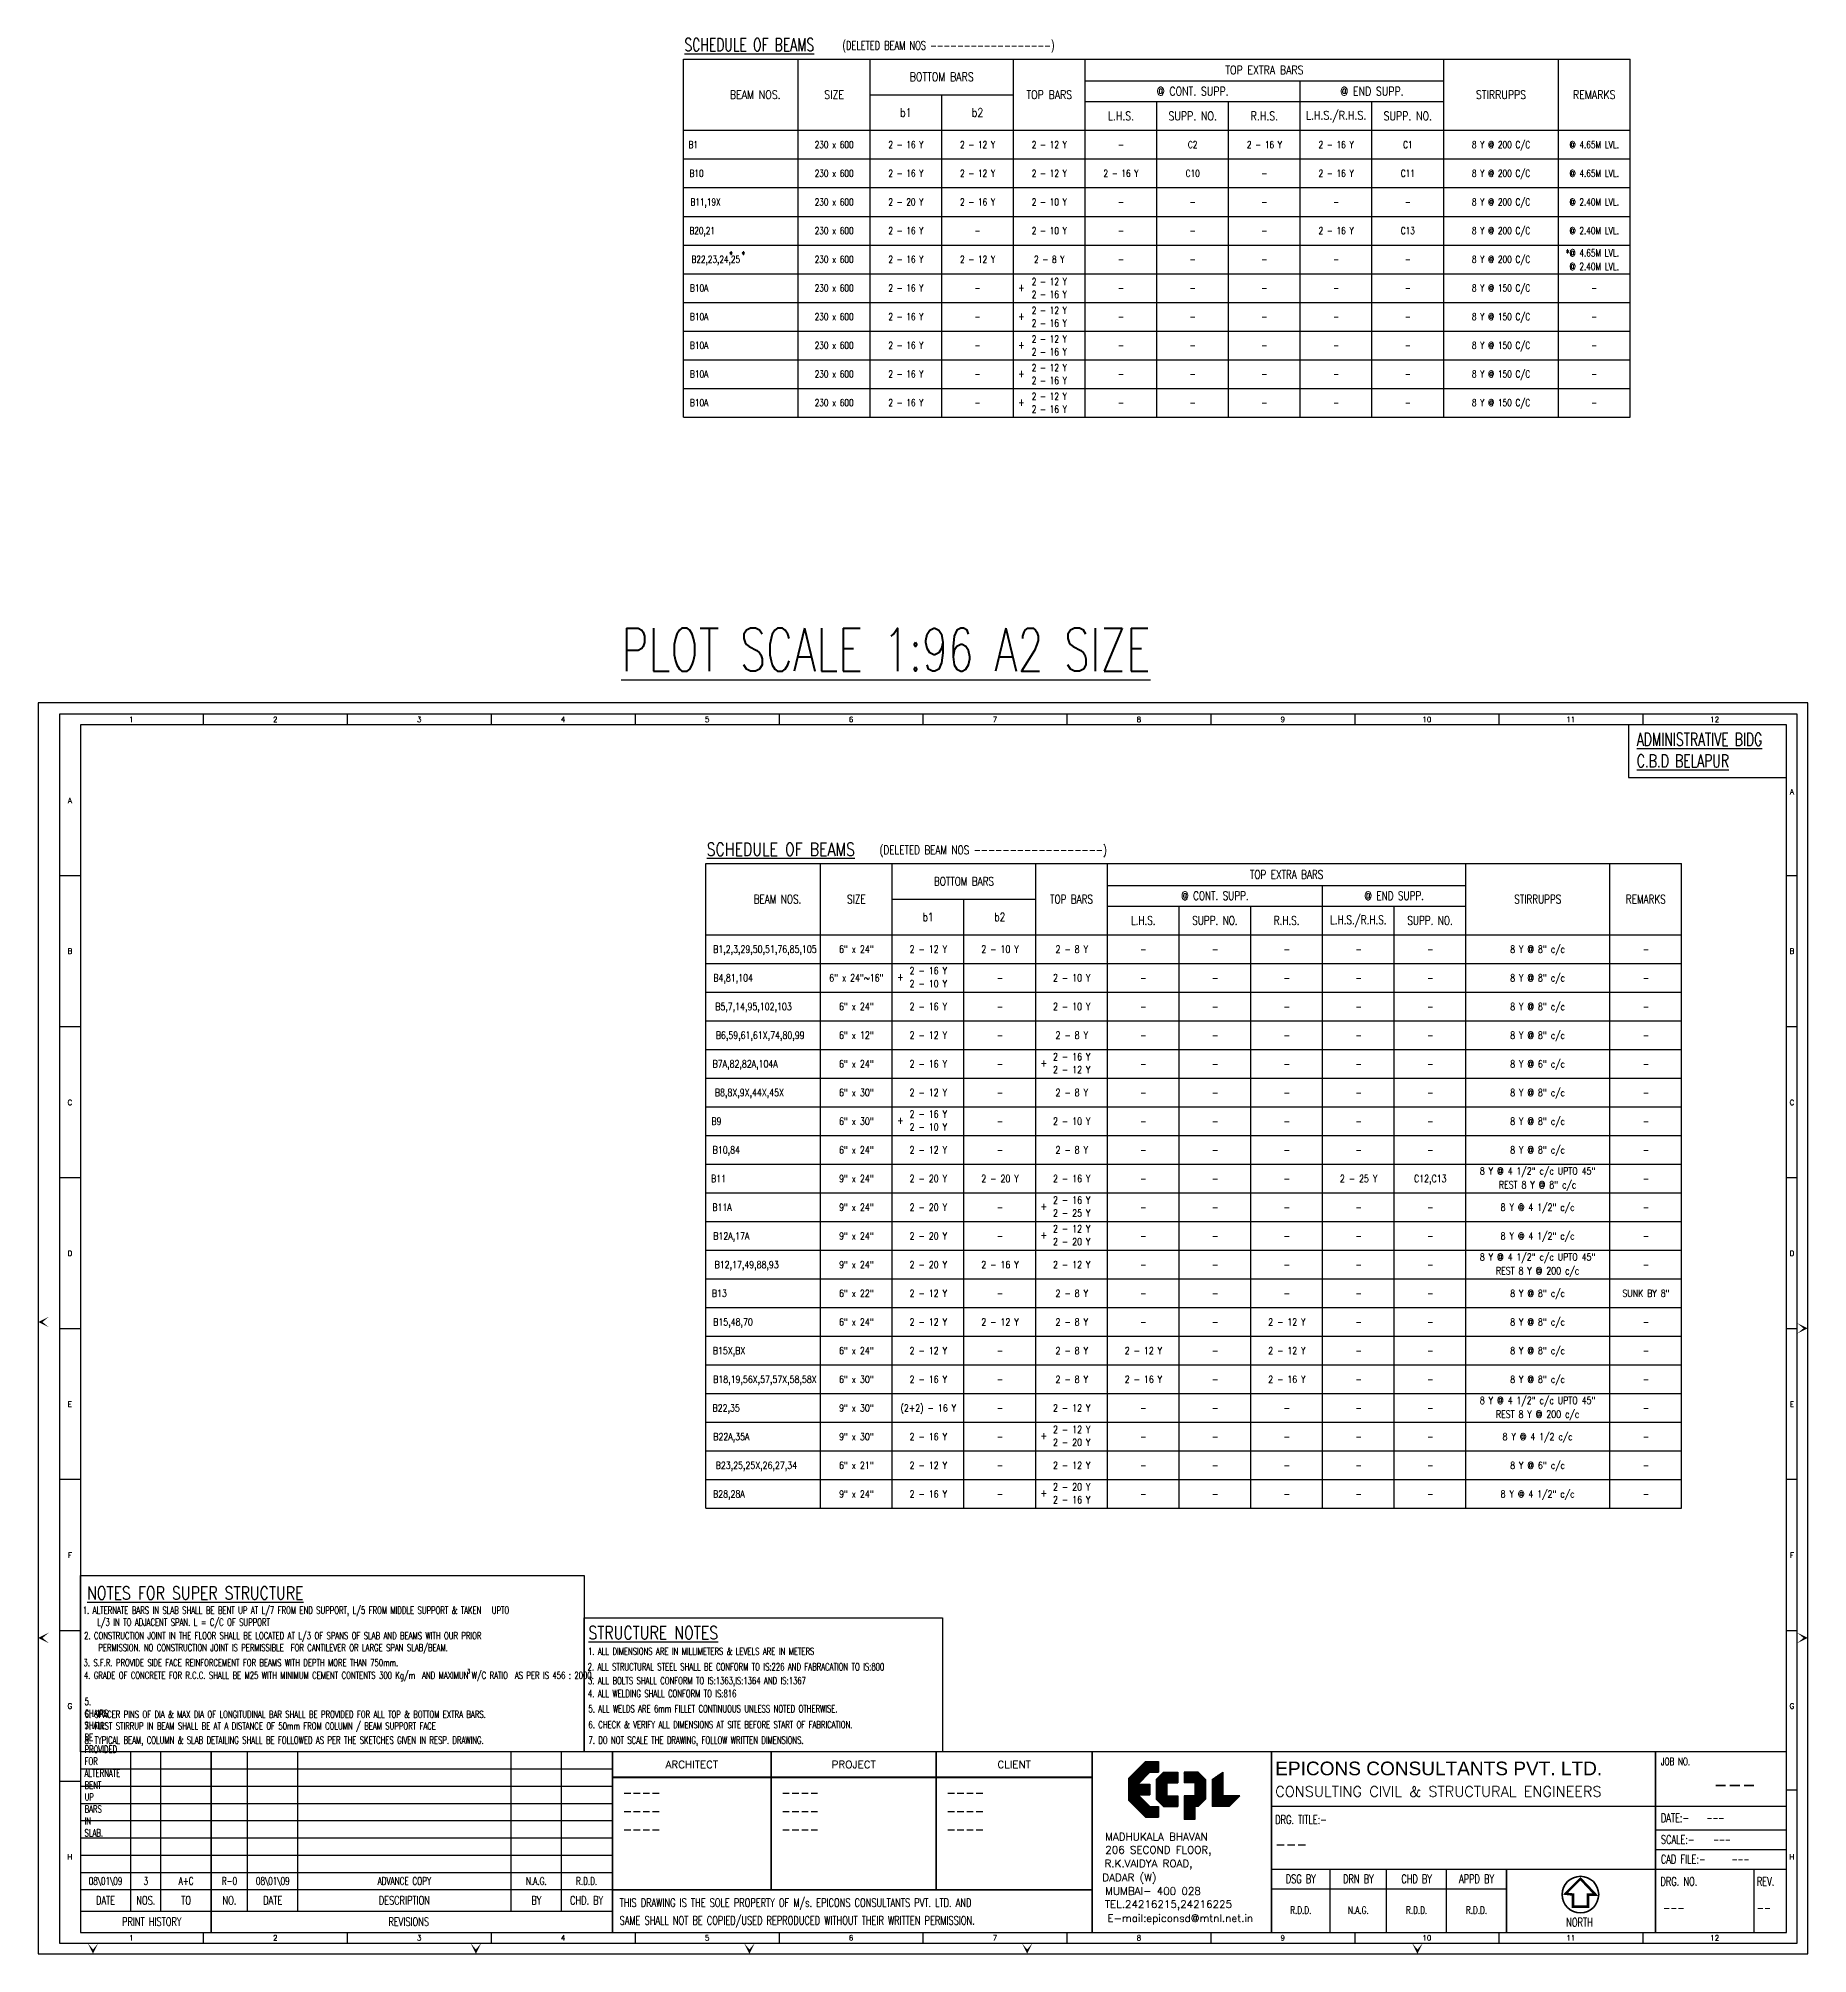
# Model space of a CAD drawing. Header units: inches. Extents: x 61991 to 161106, y 29687 to 64402.
# Drawn here: x 67077 to 69298, y 36018 to 38423 of the extents above; entities that cross this region are included whole.
import ezdxf
from ezdxf.enums import TextEntityAlignment as Align

# ---------------------------------------------------------------- set-up
doc = ezdxf.new("R2010")
doc.units = ezdxf.units.IN
doc.header["$MEASUREMENT"] = 0
for name, color, linetype in [('5CONCYAN', 4, 'Continuous'), ('FRAME TABLE', 5, 'Continuous'), ('PNA', 8, 'Continuous'), ('text', 4, 'Continuous'), ('TEXT (SHEET)', 4, 'Continuous'), ('TEXT MIDIUM', 2, 'Continuous'), ('TEXT NORMAL', 4, 'Continuous'), ('TEXT SCHEDULE', 2, 'Continuous'), ('TEXT SHEDULE BEAM', 4, 'Continuous'), ('title', 6, 'Continuous')]:
    doc.layers.add(name, color=color, linetype=linetype)
doc.styles.add('ROMAND', font='ROMAND.shx', dxfattribs={"width": 0.8, "height": 225})
doc.styles.add('ROMANS', font='R.SHX', dxfattribs={"width": 0.7})
doc.styles.add('ROMANS22', font='r.shx', dxfattribs={"width": 0.8})
doc.styles.add('ROMANT', font='ARIAL.TTF')

msp = doc.modelspace()

# ---------------------------------------------------------------- texts
at = {"color": 4, "char_height": 9, "attachment_point": 1, "style": 'ROMANS'}
for s, insert, width in [('{\\W0.7;2. ALL STRUCTURAL STEEL SHALL BE CONFORM TO IS:226 AND FABRACATION TO IS:800}', (67766.71946, 36382.82065), 491.3142857), ('{\\W0.7;1. ALL DIMENSIONS ARE IN MILLIMETERS & LEVELS ARE IN METERS}', (67767.20333, 36402.29871), 473.1159372), ('{\\W0.7;3. ALL BOLTS SHALL CONFORM TO IS:1363,IS:1364 AND IS:1367}', (67767.20333, 36365.47049), 473.1159372), ('{\\W0.7;4. ALL WELDING SHALL CONFORM TO IS:816}', (67767.20333, 36349.22707), 244.8), ('{\\W0.7;5. ALL WELDS ARE 6mm FILLET CONTINUOUS UNLESS NOTED OTHERWISE.}', (67767.72025, 36330.14097), 410.0571429), ('{\\W0.7;7. DO NOT SCALE THE DRAWING, FOLLOW WRITTEN DIMENSIONS.}', (67767.72025, 36290.72832), 354.1714286), ('6. CHECK &{\\W0.7; VERIFY ALL DIMENSIONS AT SITE BEFORE START OF FABRICATION.}', (67767.72025, 36310.20589), 436.8)]:
    msp.add_mtext(s, dxfattribs=dict(at, insert=insert, width=width))
at = {"layer": 'text', "color": 1, "style": 'ROMANS', "width": 0.7}
msp.add_text('---', height=22.815, dxfattribs=at).set_placement((69206.48703, 36230.82214), align=Align.MIDDLE_CENTER)
at = {"layer": 'text', "color": 2, "style": 'ROMANS', "width": 0.7}
for s, height, p in [('---', 9.50625, (69171.13024, 36188.56647)), ('---', 9.50625, (69179.34424, 36161.47366)), ('---', 9.50625, (69202.62279, 36136.75741)), ('---', 11.4075, (69116.62517, 36075.76447)), ('--', 11.4075, (69234.21319, 36075.76447))]:
    msp.add_text(s, height=height, dxfattribs=at).set_placement(p, align=Align.MIDDLE_LEFT)
at = {"layer": 'text', "color": 1, "style": 'ROMANS', "width": 0.7}
msp.add_text('---', height=17.11125, dxfattribs=at).set_placement((68629.74815, 36156.13962), align=Align.MIDDLE_LEFT)
at = {"layer": 'text', "color": 2, "style": 'ROMANS', "width": 0.7}
for s, p in [('08\\01\\09', (67161.68013, 36109.41175)), ('3', (67212.25338, 36109.41175)), ('A+C', (67262.82663, 36109.42678)), ('R-0', (67317.20238, 36109.41082)), ('08\\01\\09', (67371.57813, 36109.41082)), ('ADVANCE COPY', (67536.70857, 36109.41082)), ('N.A.G.', (67702.37596, 36109.41082)), ('R.D.D.', (67765.49746, 36109.41082)), ('R.D.D.', (68661.83844, 36072.83958)), ('N.A.G.', (68734.0933, 36072.83958)), ('R.D.D.', (68807.19026, 36072.83958)), ('R.D.D.', (68882.41191, 36072.83958))]:
    msp.add_text(s, height=9.50625, dxfattribs=at).set_placement(p, align=Align.MIDDLE_CENTER)
at = {"layer": 'TEXT MIDIUM', "style": 'ROMANS', "width": 0.75}
msp.add_text('(DELETED BEAM NOS ------------------)', height=10.8, dxfattribs=at).set_placement((68133.17764, 37398.43568))
for s, p in [('BOTTOM BARS', (68239.07384, 37364.39808)), ('TOP EXTRA BARS', (68644.07384, 37373.02917)), ('BEAM NOS.', (68005.07384, 37342.02183)), ('SIZE', (68104.07384, 37342.02183)), ('TOP BARS', (68374.07384, 37342.02183)), ('@ CONT. SUPP.', (68554.07384, 37346.33738)), ('@ END SUPP.', (68779.07384, 37346.33738)), ('STIRRUPPS', (68959.27178, 37342.02183)), ('REMARKS', (69094.84348, 37342.02183)), ('b1', (68194.07384, 37319.64558)), ('b2', (68284.07384, 37319.64558)), ('L.H.S.', (68464.07384, 37315.33004)), ('SUPP. NO.', (68554.07384, 37315.33004)), ('R.H.S.', (68644.07384, 37315.33004)), ('L.H.S./R.H.S.', (68734.07384, 37315.33004)), ('SUPP. NO.', (68824.07384, 37315.33004))]:
    msp.add_text(s, height=10.8, dxfattribs=at).set_placement(p, align=Align.MIDDLE)
at = {"layer": 'TEXT MIDIUM', "style": 'ROMANS', "width": 0.7}
for p in [(67810.7756, 36220.5588), (68009.8234, 36220.5588), (68217.04312, 36220.5588), (67810.7756, 36197.7438), (68009.8234, 36197.7438), (68217.04312, 36197.7438), (67810.7756, 36174.9288), (68009.8234, 36174.9288), (68217.04312, 36174.9288)]:
    msp.add_text('----', height=15.21, dxfattribs=at).set_placement(p, align=Align.MIDDLE_LEFT)
at = {"layer": 'TEXT NORMAL', "style": 'ROMANS', "width": 0.7}
msp.add_text('3', height=5.4, dxfattribs=at).set_placement((67615.48629, 36369.87387))
at = {"layer": 'TEXT NORMAL', "char_height": 9, "attachment_point": 1, "style": 'ROMANS'}
for s, insert, width in [('\\pi-18,l18;{\\W0.7;1. ALTERNATE BARS IN SLAB SHALL BE BENT UP AT L/7 FROM END SUPPORT, L/5 FROM MIDDLE SUPPORT & TAKEN   UPTO L/3 IN TO ADJACENT SPAN. L = C/C OF SUPPORT}', (67133.15656, 36453.83297), 581.4), ('\\pi-18,l18;{\\W0.7;2. CONSTRUCTION JOINT IN THE FLOOR SHALL BE LOCATED AT L/3 OF SPANS OF SLAB AND BEAMS WITH OUR PRIOR PERMISSION. NO CONSTRUCTION JOINT IS PERMISSIBLE  FOR CANTILEVER OR LARGE SPAN SLAB/BEAM.} ', (67134.77127, 36421.86063), 580.8), ('3. S.F.R. PROVIDE SIDE FACE REINFORCEMENT FOR BEAMS WITH DEPTH MORE THAN 750mm.', (67133.99088, 36387.92832), 575.6925685), ('\\pi-18,l18,t9;{\\W0.7;4. GRADE OF CONCRETE FOR R.C.C. SHALL BE M25 WITH MINIMUM CEMENT CONTENTS 300 Kg/m  AND MAXIMUN W/C RATIO  AS PER IS 456 : 2000.}', (67134.53168, 36372.20059), 618), ('{\\W0.7;5. CHAIRS SHALL BE PROVIDED FOR ALTERNATE BENT UP BARS IN SLAB.}', (67135.38853, 36339.32832), 0.0252), ('{\\W0.7;6. SPACER PINS OF DIA & MAX DIA OF LONGITUDINAL BAR SHALL BE PROVIDED FOR ALL TOP & BOTTOM EXTRA BARS.}', (67135.38853, 36323.12832), 632.3317216), ('{\\W0.7;7. FIRST STIRRUP IN BEAM SHALL BE AT A DISTANCE OF 50mm FROM COLUMN / BEAM SUPPORT FACE}', (67135.38853, 36308.59158), 579.9), ('{\\W0.7;8. TYPICAL BEAM, COLUMN & SLAB DETAILING SHALL BE FOLLOWED AS PER THE SKETCHES GIVEN IN RESP. DRAWING.}', (67135.38853, 36290.72832), 579.9)]:
    msp.add_mtext(s, dxfattribs=dict(at, insert=insert, width=width))
at = {"layer": 'TEXT SCHEDULE', "style": 'ROMANS22', "width": 0.8}
for s, p in [('BOTTOM BARS', (68211.14511, 38374.43124)), ('TOP EXTRA BARS', (68616.14511, 38383.06233)), ('BEAM NOS.', (67977.14511, 38352.05499)), ('SIZE', (68076.14511, 38352.05499)), ('TOP BARS', (68346.14511, 38352.05499)), ('@ CONT. SUPP.', (68526.14511, 38356.37054)), ('@ END SUPP.', (68751.14511, 38356.37054)), ('STIRRUPPS', (68913.14511, 38352.05499)), ('REMARKS', (69030.14511, 38352.05499)), ('b1', (68166.14511, 38329.67874)), ('b2', (68256.14511, 38329.67874)), ('L.H.S.', (68436.14511, 38325.3632)), ('SUPP. NO.', (68526.14511, 38325.3632)), ('R.H.S.', (68616.14511, 38325.3632)), ('L.H.S./R.H.S.', (68706.14511, 38325.3632)), ('SUPP. NO.', (68796.14511, 38325.3632))]:
    msp.add_text(s, height=10.8, dxfattribs=at).set_placement(p, align=Align.MIDDLE)
at = {"layer": 'TEXT SHEDULE BEAM', "linetype": 'ByBlock', "style": 'ROMANS22', "width": 0.75}
for s, p in [('B1', (67899.30238, 38289.30249)), ('230 x 600', (68076.14511, 38289.30249)), ('2 - 16 Y', (68166.14511, 38289.30249)), ('2 - 12 Y', (68256.14511, 38289.30249)), ('2 - 12 Y', (68346.14511, 38289.30249)), ('-', (68436.14511, 38289.30249)), ('C2', (68526.14511, 38289.30249)), ('2 - 16 Y', (68616.14511, 38289.30249)), ('2 - 16 Y', (68706.14511, 38289.30249)), ('C1', (68796.14511, 38289.30249)), ('8 Y @ 200 C/C', (68913.14511, 38289.30249)), ('@ 4.65M LVL.', (69030.14511, 38289.30249)), ('8 Y @ 200 C/C', (68913.14511, 38253.30249)), ('B10', (67903.48095, 38253.30249)), ('230 x 600', (68076.14511, 38253.30249)), ('2 - 16 Y', (68166.14511, 38253.30249)), ('2 - 12 Y', (68256.14511, 38253.30249)), ('2 - 12 Y', (68346.14511, 38253.30249)), ('2 - 16 Y', (68436.14511, 38253.30249)), ('C10', (68526.14511, 38253.30249)), ('-', (68616.14511, 38253.30249)), ('2 - 16 Y', (68706.14511, 38253.30249)), ('C11', (68796.14511, 38253.30249)), ('@ 4.65M LVL.', (69030.14511, 38253.30249)), ('B11,19X', (67914.73095, 38217.30249)), ('230 x 600', (68076.14511, 38217.30249)), ('2 - 20 Y', (68166.14511, 38217.30249)), ('2 - 16 Y', (68256.14511, 38217.30249)), ('2 - 10 Y', (68346.14511, 38217.30249)), ('-', (68436.14511, 38217.30249)), ('-', (68526.14511, 38217.30249)), ('-', (68616.14511, 38217.30249)), ('-', (68706.14511, 38217.30249)), ('-', (68796.14511, 38217.30249)), ('8 Y @ 200 C/C', (68913.14511, 38217.30249)), ('@ 2.40M LVL.', (69030.14511, 38217.30249)), ('8 Y @ 200 C/C', (68913.14511, 38181.30249)), ('B20,21', (67910.55238, 38181.30249)), ('230 x 600', (68076.14511, 38181.30249)), ('2 - 16 Y', (68166.14511, 38181.30249)), ('-', (68256.14511, 38181.30249)), ('2 - 10 Y', (68346.14511, 38181.30249)), ('-', (68436.14511, 38181.30249)), ('-', (68526.14511, 38181.30249)), ('-', (68616.14511, 38181.30249)), ('2 - 16 Y', (68706.14511, 38181.30249)), ('C13', (68796.14511, 38181.30249)), ('@ 2.40M LVL.', (69030.14511, 38181.30249)), ('B22,23,24,25', (67927.58809, 38145.30249)), ('*', (67946.83761, 38151.19361)), ('*', (67962.27227, 38151.19361)), ('230 x 600', (68076.14511, 38145.30249)), ('2 - 16 Y', (68166.14511, 38145.30249)), ('2 - 12 Y', (68256.14511, 38145.30249)), ('2 - 8 Y', (68346.14511, 38145.30249)), ('-', (68436.14511, 38145.30249)), ('-', (68526.14511, 38145.30249)), ('-', (68616.14511, 38145.30249)), ('-', (68706.14511, 38145.30249)), ('-', (68796.14511, 38145.30249)), ('8 Y @ 200 C/C', (68913.14511, 38145.30249)), ('*@ 4.65M LVL.', (69027.8111, 38153.40249)), ('@ 2.40M LVL.', (69030.14511, 38136.36207)), ('2 - 12 Y', (68346.14511, 38117.40249)), ('8 Y @ 150 C/C', (68913.14511, 38109.30249)), ('B10A', (67906.69524, 38109.30249)), ('230 x 600', (68076.14511, 38109.30249)), ('2 - 16 Y', (68166.14511, 38109.30249)), ('-', (68256.14511, 38109.30249)), ('+', (68311.12124, 38109.94387)), ('2 - 16 Y', (68346.14511, 38101.20249)), ('-', (68436.14511, 38109.30249)), ('-', (68526.14511, 38109.30249)), ('-', (68616.14511, 38109.30249)), ('-', (68706.14511, 38109.30249)), ('-', (68796.14511, 38109.30249)), ('-', (69030.14511, 38109.30249)), ('B10A', (67906.69524, 38073.30249)), ('230 x 600', (68076.14511, 38073.30249)), ('2 - 16 Y', (68166.14511, 38073.30249)), ('-', (68256.14511, 38073.30249)), ('+', (68311.12124, 38073.94387)), ('2 - 12 Y', (68346.14511, 38081.40249)), ('2 - 16 Y', (68346.14511, 38065.20249)), ('-', (68436.14511, 38073.30249)), ('-', (68526.14511, 38073.30249)), ('-', (68616.14511, 38073.30249)), ('-', (68706.14511, 38073.30249)), ('-', (68796.14511, 38073.30249)), ('8 Y @ 150 C/C', (68913.14511, 38073.30249)), ('-', (69030.14511, 38073.30249)), ('2 - 12 Y', (68346.14511, 38045.40249)), ('8 Y @ 150 C/C', (68913.14511, 38037.30249)), ('B10A', (67906.69524, 38037.30249)), ('230 x 600', (68076.14511, 38037.30249)), ('2 - 16 Y', (68166.14511, 38037.30249)), ('-', (68256.14511, 38037.30249)), ('+', (68311.12124, 38037.94387)), ('2 - 16 Y', (68346.14511, 38029.20249)), ('-', (68436.14511, 38037.30249)), ('-', (68526.14511, 38037.30249)), ('-', (68616.14511, 38037.30249)), ('-', (68706.14511, 38037.30249)), ('-', (68796.14511, 38037.30249)), ('-', (69030.14511, 38037.30249)), ('B10A', (67906.69524, 38001.30249)), ('230 x 600', (68076.14511, 38001.30249)), ('2 - 16 Y', (68166.14511, 38001.30249)), ('-', (68256.14511, 38001.30249)), ('+', (68311.12124, 38001.94387)), ('2 - 12 Y', (68346.14511, 38009.40249)), ('2 - 16 Y', (68346.14511, 37993.20249)), ('-', (68436.14511, 38001.30249)), ('-', (68526.14511, 38001.30249)), ('-', (68616.14511, 38001.30249)), ('-', (68706.14511, 38001.30249)), ('-', (68796.14511, 38001.30249)), ('8 Y @ 150 C/C', (68913.14511, 38001.30249)), ('-', (69030.14511, 38001.30249)), ('B10A', (67906.69524, 37965.30249)), ('230 x 600', (68076.14511, 37965.30249)), ('2 - 16 Y', (68166.14511, 37965.30249)), ('2 - 12 Y', (68346.14511, 37973.40249)), ('8 Y @ 150 C/C', (68913.14511, 37965.30249)), ('-', (68256.14511, 37965.30249)), ('+', (68311.12124, 37965.94387)), ('2 - 16 Y', (68346.14511, 37957.20249)), ('-', (68436.14511, 37965.30249)), ('-', (68526.14511, 37965.30249)), ('-', (68616.14511, 37965.30249)), ('-', (68706.14511, 37965.30249)), ('-', (68796.14511, 37965.30249)), ('-', (69030.14511, 37965.30249))]:
    msp.add_text(s, height=9, dxfattribs=at).set_placement(p, align=Align.MIDDLE_CENTER)
at = {"layer": 'TEXT SHEDULE BEAM', "style": 'ROMANS', "width": 0.8}
for s, p in [('B1,2,3,29,50,51,76,85,105', (67989.26682, 37279.26933)), ('6" x 24"', (68104.07384, 37279.26933)), ('6" x 24"', (68104.07384, 37279.26933)), ('2 - 12 Y', (68194.33123, 37279.26933)), ('2 - 12 Y', (68194.33123, 37279.26933)), ('2 - 10 Y', (68284.33123, 37279.26933)), ('2 - 10 Y', (68284.33123, 37279.26933)), ('2 - 8 Y', (68374.33123, 37279.26933)), ('2 - 8 Y', (68374.33123, 37279.26933)), ('-', (68464.33123, 37279.26933)), ('-', (68464.33123, 37279.26933)), ('-', (68554.33123, 37279.26933)), ('-', (68554.33123, 37279.26933)), ('-', (68644.33123, 37279.26933)), ('-', (68644.33123, 37279.26933)), ('-', (68734.33123, 37279.26933)), ('-', (68734.33123, 37279.26933)), ('-', (68824.33123, 37279.26933)), ('-', (68824.33123, 37279.26933)), ('8 Y @ 8" c/c', (68959.0426, 37279.26933)), ('8 Y @ 8" c/c', (68959.0426, 37279.26933)), ('-', (69095.10087, 37279.26933)), ('-', (69095.10087, 37279.26933)), ('2 - 16 Y', (68194.33123, 37252.20405)), ('8 Y @ 8" c/c', (68959.0426, 37243.26933)), ('B4,81,104', (67949.38825, 37243.26933)), ('6" x 24"~16"', (68104.07384, 37243.26933)), ('+', (68159.33016, 37244.47429)), ('2 - 10 Y', (68194.33123, 37236.03099)), ('-', (68284.33123, 37243.26933)), ('2 - 10 Y', (68374.33123, 37243.26933)), ('-', (68464.33123, 37243.26933)), ('-', (68554.33123, 37243.26933)), ('-', (68644.33123, 37243.26933)), ('-', (68734.33123, 37243.26933)), ('-', (68824.33123, 37243.26933)), ('-', (69095.10087, 37243.26933)), ('B5,7,14,95,102,103', (67974.9311, 37207.26933)), ('6" x 24"', (68104.07384, 37207.26933)), ('2 - 16 Y', (68194.33123, 37207.26933)), ('-', (68284.33123, 37207.26933)), ('2 - 10 Y', (68374.33123, 37207.26933)), ('-', (68464.33123, 37207.26933)), ('-', (68554.33123, 37207.26933)), ('-', (68644.33123, 37207.26933)), ('-', (68734.33123, 37207.26933)), ('-', (68824.33123, 37207.26933)), ('8 Y @ 8" c/c', (68959.0426, 37207.26933)), ('-', (69095.10087, 37207.26933)), ('8 Y @ 8" c/c', (68959.0426, 37171.26933)), ('B6,59,61,61X,74,80,99', (67983.3311, 37171.26933)), ('6" x 12"', (68104.07384, 37171.26933)), ('2 - 12 Y', (68194.33123, 37171.26933)), ('-', (68284.33123, 37171.26933)), ('2 - 8 Y', (68374.33123, 37171.26933)), ('-', (68464.33123, 37171.26933)), ('-', (68554.33123, 37171.26933)), ('-', (68644.33123, 37171.26933)), ('-', (68734.33123, 37171.26933)), ('-', (68824.33123, 37171.26933)), ('-', (69095.10087, 37171.26933)), ('B7A,82,82A,104A', (67964.51682, 37135.26933)), ('6" x 24"', (68104.07384, 37135.26933)), ('2 - 16 Y', (68194.33123, 37135.26933)), ('-', (68284.33123, 37135.26933)), ('+', (68339.33016, 37136.47429)), ('2 - 16 Y', (68374.33123, 37144.20405)), ('2 - 12 Y', (68374.33123, 37128.03099)), ('-', (68464.33123, 37135.26933)), ('-', (68554.33123, 37135.26933)), ('-', (68644.33123, 37135.26933)), ('-', (68734.33123, 37135.26933)), ('-', (68824.33123, 37135.26933)), ('8 Y @ 6" c/c', (68959.0426, 37135.26933)), ('-', (69095.10087, 37135.26933)), ('8 Y @ 8" c/c', (68959.0426, 37099.26933)), ('B8,8X,9X,44X,45X', (67969.78825, 37099.26933)), ('6" x 30"', (68104.07384, 37099.26933)), ('2 - 12 Y', (68194.33123, 37099.26933)), ('-', (68284.33123, 37099.26933)), ('2 - 8 Y', (68374.33123, 37099.26933)), ('-', (68464.33123, 37099.26933)), ('-', (68554.33123, 37099.26933)), ('-', (68644.33123, 37099.26933)), ('-', (68734.33123, 37099.26933)), ('-', (68824.33123, 37099.26933)), ('-', (69095.10087, 37099.26933)), ('B9', (67928.47396, 37063.26933)), ('6" x 30"', (68104.07384, 37063.26933)), ('+', (68159.33016, 37064.47429)), ('2 - 16 Y', (68194.33123, 37072.20405)), ('2 - 10 Y', (68194.33123, 37056.03099)), ('-', (68284.33123, 37063.26933)), ('2 - 10 Y', (68374.33123, 37063.26933)), ('-', (68464.33123, 37063.26933)), ('-', (68554.33123, 37063.26933)), ('-', (68644.33123, 37063.26933)), ('-', (68734.33123, 37063.26933)), ('-', (68824.33123, 37063.26933)), ('8 Y @ 8" c/c', (68959.0426, 37063.26933)), ('-', (69095.10087, 37063.26933)), ('8 Y @ 8" c/c', (68959.0426, 37027.26933)), ('B10,84', (67940.81682, 37027.26933)), ('6" x 24"', (68104.07384, 37027.26933)), ('2 - 12 Y', (68194.33123, 37027.26933)), ('-', (68284.33123, 37027.26933)), ('2 - 8 Y', (68374.33123, 37027.26933)), ('-', (68464.33123, 37027.26933)), ('-', (68554.33123, 37027.26933)), ('-', (68644.33123, 37027.26933)), ('-', (68734.33123, 37027.26933)), ('-', (68824.33123, 37027.26933)), ('-', (69095.10087, 37027.26933)), ('B11', (67931.04539, 36991.26933)), ('B11', (67931.04539, 36991.26933)), ('9" x 24"', (68104.07384, 36991.26933)), ('9" x 24"', (68104.07384, 36991.26933)), ('2 - 20 Y', (68194.33123, 36991.26933)), ('2 - 20 Y', (68194.33123, 36991.26933)), ('2 - 20 Y', (68284.33123, 36991.26933)), ('2 - 20 Y', (68284.33123, 36991.26933)), ('2 - 16 Y', (68374.33123, 36991.26933)), ('2 - 16 Y', (68374.33123, 36991.26933)), ('-', (68464.33123, 36991.26933)), ('-', (68464.33123, 36991.26933)), ('-', (68554.33123, 36991.26933)), ('-', (68554.33123, 36991.26933)), ('-', (68644.33123, 36991.26933)), ('-', (68644.33123, 36991.26933)), ('2 - 25 Y', (68734.33123, 36991.26933)), ('2 - 25 Y', (68734.33123, 36991.26933)), ('C12,C13', (68824.33123, 36991.26933)), ('C12,C13', (68824.33123, 36991.26933)), ('8 Y @ 4 1/2" c/c UPTO 45"', (68959.0426, 37000.74122)), ('REST 8 Y @ 8" c/c', (68959.0426, 36983.47899)), ('-', (69095.10087, 36991.26933)), ('-', (69095.10087, 36991.26933)), ('2 - 16 Y', (68374.33123, 36964.20405)), ('8 Y @ 4 1/2" c/c', (68959.0426, 36955.26933)), ('B11A', (67935.50253, 36955.26933)), ('9" x 24"', (68104.07384, 36955.26933)), ('2 - 20 Y', (68194.33123, 36955.26933)), ('-', (68284.33123, 36955.26933)), ('+', (68339.33016, 36956.47429)), ('2 - 25 Y', (68374.33123, 36948.03099)), ('-', (68464.33123, 36955.26933)), ('-', (68554.33123, 36955.26933)), ('-', (68644.33123, 36955.26933)), ('-', (68734.33123, 36955.26933)), ('-', (68824.33123, 36955.26933)), ('-', (69095.10087, 36955.26933)), ('B12A,17A', (67947.15968, 36919.26933)), ('9" x 24"', (68104.07384, 36919.26933)), ('2 - 20 Y', (68194.33123, 36919.26933)), ('-', (68284.33123, 36919.26933)), ('+', (68339.33016, 36920.47429)), ('2 - 12 Y', (68374.33123, 36928.20405)), ('2 - 20 Y', (68374.33123, 36912.03099)), ('-', (68464.33123, 36919.26933)), ('-', (68554.33123, 36919.26933)), ('-', (68644.33123, 36919.26933)), ('-', (68734.33123, 36919.26933)), ('-', (68824.33123, 36919.26933)), ('8 Y @ 4 1/2" c/c', (68959.0426, 36919.26933)), ('-', (69095.10087, 36919.26933)), ('B12,17,49,88,93', (67966.35968, 36883.26933)), ('9" x 24"', (68104.07384, 36883.26933)), ('2 - 20 Y', (68194.33123, 36883.26933)), ('2 - 16 Y', (68284.33123, 36883.26933)), ('2 - 12 Y', (68374.33123, 36883.26933)), ('8 Y @ 4 1/2" c/c UPTO 45"', (68959.0426, 36892.74122)), ('-', (68464.33123, 36883.26933)), ('-', (68554.33123, 36883.26933)), ('-', (68644.33123, 36883.26933)), ('-', (68734.33123, 36883.26933)), ('-', (68824.33123, 36883.26933)), ('REST 8 Y @ 200 c/c', (68959.0426, 36875.47899)), ('-', (69095.10087, 36883.26933)), ('B13', (67932.07396, 36847.26933)), ('6" x 22"', (68104.07384, 36847.26933)), ('2 - 12 Y', (68194.33123, 36847.26933)), ('-', (68284.33123, 36847.26933)), ('2 - 8 Y', (68374.33123, 36847.26933)), ('-', (68464.33123, 36847.26933)), ('-', (68554.33123, 36847.26933)), ('-', (68644.33123, 36847.26933)), ('-', (68734.33123, 36847.26933)), ('-', (68824.33123, 36847.26933)), ('8 Y @ 8" c/c', (68959.0426, 36847.26933)), ('SUNK BY 8"', (69095.10087, 36847.26933)), ('B15,48,70', (67949.21682, 36811.26933)), ('6" x 24"', (68104.07384, 36811.26933)), ('2 - 12 Y', (68194.33123, 36811.26933)), ('2 - 12 Y', (68284.33123, 36811.26933)), ('2 - 8 Y', (68374.33123, 36811.26933)), ('2 - 12 Y', (68644.33123, 36811.26933)), ('8 Y @ 8" c/c', (68959.0426, 36811.26933)), ('-', (68464.33123, 36811.26933)), ('-', (68554.33123, 36811.26933)), ('-', (68734.33123, 36811.26933)), ('-', (68824.33123, 36811.26933)), ('-', (69095.10087, 36811.26933)), ('B15X,BX', (67944.24539, 36775.26933)), ('6" x 24"', (68104.07384, 36775.26933)), ('2 - 12 Y', (68194.33123, 36775.26933)), ('-', (68284.33123, 36775.26933)), ('2 - 8 Y', (68374.33123, 36775.26933)), ('2 - 12 Y', (68464.33123, 36775.26933)), ('-', (68554.33123, 36775.26933)), ('2 - 12 Y', (68644.33123, 36775.26933)), ('-', (68734.33123, 36775.26933)), ('-', (68824.33123, 36775.26933)), ('8 Y @ 8" c/c', (68959.0426, 36775.26933)), ('-', (69095.10087, 36775.26933)), ('B18,19,56X,57,57X,58,58X', (67989.26682, 36739.26933)), ('6" x 30"', (68104.07384, 36739.26933)), ('2 - 16 Y', (68194.33123, 36739.26933)), ('2 - 8 Y', (68374.33123, 36739.26933)), ('2 - 16 Y', (68464.33123, 36739.26933)), ('2 - 16 Y', (68644.33123, 36739.26933)), ('8 Y @ 8" c/c', (68959.0426, 36739.26933)), ('-', (68284.33123, 36739.26933)), ('-', (68554.33123, 36739.26933)), ('-', (68734.33123, 36739.26933)), ('-', (68824.33123, 36739.26933)), ('-', (69095.10087, 36739.26933)), ('B22,35', (67940.64539, 36703.26933)), ('9" x 30"', (68104.07384, 36703.26933)), ('(2+2) - 16 Y', (68194.33123, 36703.26933)), ('-', (68284.33123, 36703.26933)), ('2 - 12 Y', (68374.33123, 36703.26933)), ('-', (68464.33123, 36703.26933)), ('-', (68554.33123, 36703.26933)), ('-', (68644.33123, 36703.26933)), ('-', (68734.33123, 36703.26933)), ('-', (68824.33123, 36703.26933)), ('8 Y @ 4 1/2" c/c UPTO 45"', (68959.0426, 36712.74122)), ('REST 8 Y @ 200 c/c', (68959.0426, 36695.47899)), ('-', (69095.10087, 36703.26933)), ('B22A,35A', (67947.15968, 36667.26933)), ('9" x 30"', (68104.07384, 36667.26933)), ('2 - 16 Y', (68194.33123, 36667.26933)), ('+', (68339.33016, 36668.47429)), ('2 - 12 Y', (68374.33123, 36676.20405)), ('8 Y @ 4 1/2 c/c', (68959.0426, 36667.26933)), ('-', (68284.33123, 36667.26933)), ('2 - 20 Y', (68374.33123, 36660.03099)), ('-', (68464.33123, 36667.26933)), ('-', (68554.33123, 36667.26933)), ('-', (68644.33123, 36667.26933)), ('-', (68734.33123, 36667.26933)), ('-', (68824.33123, 36667.26933)), ('-', (69095.10087, 36667.26933)), ('B23,25,25X,26,27,34', (67978.5311, 36631.26933)), ('6" x 21"', (68104.07384, 36631.26933)), ('2 - 12 Y', (68194.33123, 36631.26933)), ('-', (68284.33123, 36631.26933)), ('2 - 12 Y', (68374.33123, 36631.26933)), ('-', (68464.33123, 36631.26933)), ('-', (68554.33123, 36631.26933)), ('-', (68644.33123, 36631.26933)), ('-', (68734.33123, 36631.26933)), ('-', (68824.33123, 36631.26933)), ('8 Y @ 6" c/c', (68959.0426, 36631.26933)), ('-', (69095.10087, 36631.26933)), ('B28,28A', (67944.07396, 36595.26933)), ('9" x 24"', (68104.07384, 36595.26933)), ('2 - 16 Y', (68194.33123, 36595.26933)), ('+', (68339.33016, 36596.47429)), ('2 - 20 Y', (68374.33123, 36604.20405)), ('8 Y @ 4 1/2" c/c', (68959.0426, 36595.26933)), ('-', (68284.33123, 36595.26933)), ('2 - 16 Y', (68374.33123, 36588.03099)), ('-', (68464.33123, 36595.26933)), ('-', (68554.33123, 36595.26933)), ('-', (68644.33123, 36595.26933)), ('-', (68734.33123, 36595.26933)), ('-', (68824.33123, 36595.26933)), ('-', (69095.10087, 36595.26933))]:
    msp.add_text(s, height=9, dxfattribs=at).set_placement(p, align=Align.MIDDLE_CENTER)
at = {"layer": 'title', "color": 6, "style": 'ROMANS', "width": 0.7}
msp.add_text('%%uSCHEDULE OF BEAMS', height=16.2, dxfattribs=at).set_placement((67888.24579, 38406.61522))
at = {"layer": 'title', "color": 2, "style": 'ROMANS', "width": 0.7}
for s, height, p in [('(DELETED BEAM NOS ------------------)', 10.8, (68086.48884, 38408.46884)), ('%%UPLOT SCALE 1:96 A2 SIZE', 54, (67809.01318, 37628.32248))]:
    msp.add_text(s, height=height, dxfattribs=at).set_placement(p)
at = {"layer": 'title', "style": 'ROMANS', "width": 0.7}
for s, p in [('%%UADMINISTRATIVE BIDG', (69083.49988, 37542.68667)), ('%%UC.B.D BELAPUR', (69083.49988, 37515.68667))]:
    msp.add_text(s, height=16.2, dxfattribs=at).set_placement(p, align=Align.MIDDLE_LEFT)
at = {"layer": 'title', "style": 'ROMANS', "width": 0.8}
for s, p in [('%%uSCHEDULE OF BEAMS', (67916.17452, 37396.58206)), ('%%UNOTES FOR SUPER STRUCTURE', (67138.45822, 36462.88919)), ('%%USTRUCTURE NOTES', (67767.72838, 36412.97573))]:
    msp.add_text(s, height=16.2, dxfattribs=at).set_placement(p)

# ---------------------------------------------------------------- blocks, each defined once
blk = doc.blocks.new('FOLDER')
at = {"layer": 'PNA'}
for points in [[(-1250, 2500), (0, 0), (0, 1000)], [(1250, 2500), (0, 0), (0, 1000)]]:
    blk.add_solid(points, dxfattribs=at)
blk = doc.blocks.new('*X3')
at = {"color": 0}
for p, q in [((97993, 4849), (98484, 5340)), ((97993, 4867), (98466, 5340)), ((97993, 4885), (98448, 5340)), ((97993, 4902), (98431, 5340)), ((97993, 4920), (98413, 5340)), ((97993, 4938), (98395, 5340)), ((97993, 4955), (98378, 5340)), ((97993, 4973), (98360, 5340)), ((97993, 4991), (98342, 5340)), ((97993, 5008), (98325, 5340)), ((97993, 5026), (98307, 5340)), ((97993, 5044), (98289, 5340)), ((97993, 5061), (98272, 5340)), ((97993, 5079), (98254, 5340)), ((97993, 5097), (98236, 5340)), ((97993, 5114), (98219, 5340)), ((97993, 5132), (98201, 5340)), ((97993, 5150), (98183, 5340)), ((97993, 5167), (98166, 5340)), ((97993, 4832), (98243, 5082)), ((97993, 4814), (98243, 5064)), ((97993, 4796), (98243, 5046)), ((97993, 4779), (98243, 5029)), ((97993, 4761), (98243, 5011)), ((97993, 4743), (98243, 4993)), ((97993, 4725), (98243, 4975)), ((97994, 4709), (98243, 4958)), ((98003, 4700), (98243, 4940)), ((98012, 4692), (98243, 4922)), ((98251, 5090), (98493, 5332)), ((98269, 5090), (98493, 5314)), ((98287, 5090), (98493, 5296)), ((98305, 5090), (98493, 5279)), ((98322, 5090), (98493, 5261)), ((98340, 5090), (98493, 5243)), ((98358, 5090), (98493, 5225)), ((98375, 5090), (98493, 5208)), ((98393, 5090), (98493, 5190)), ((98411, 5090), (98493, 5172)), ((98428, 5090), (98493, 5155)), ((98446, 5090), (98493, 5137)), ((98464, 5090), (98493, 5119)), ((98481, 5090), (98493, 5102)), ((98643, 5093), (98890, 5340)), ((98643, 5110), (98873, 5340)), ((98643, 5128), (98855, 5340)), ((98643, 5146), (98837, 5340)), ((98643, 5163), (98820, 5340)), ((98643, 5181), (98802, 5340)), ((98643, 5199), (98784, 5340)), ((98643, 5216), (98767, 5340)), ((98643, 5234), (98749, 5340)), ((98643, 5252), (98731, 5340)), ((98643, 5269), (98714, 5340)), ((98643, 5287), (98696, 5340)), ((98643, 5305), (98678, 5340)), ((98643, 5322), (98661, 5340)), ((98643, 4527), (99143, 5027)), ((98643, 4509), (99143, 5009)), ((98643, 4492), (99143, 4992)), ((98643, 4474), (99143, 4974)), ((98643, 4456), (99143, 4956)), ((98643, 4439), (99143, 4939)), ((98643, 4421), (99143, 4921)), ((98658, 5090), (98908, 5340)), ((98676, 5090), (98926, 5340)), ((98693, 5090), (98943, 5340)), ((98711, 5090), (98961, 5340)), ((98729, 5090), (98976, 5337)), ((98746, 5090), (98984, 5328)), ((98764, 5090), (98993, 5319)), ((98782, 5090), (99002, 5310)), ((98799, 5090), (99011, 5302)), ((98817, 5090), (99020, 5293)), ((98835, 5090), (99029, 5284)), ((98853, 5090), (99037, 5275)), ((98870, 5090), (99046, 5266)), ((98888, 5090), (99055, 5257)), ((98893, 5077), (99064, 5249)), ((98893, 5060), (99073, 5240)), ((98893, 5042), (99082, 5231)), ((98893, 5024), (99090, 5222)), ((98893, 5007), (99099, 5213)), ((98893, 4989), (99108, 5204)), ((98893, 4971), (99117, 5196)), ((98893, 4954), (99126, 5187)), ((98893, 4936), (99135, 5178)), ((98893, 4918), (99143, 5168)), ((98893, 4901), (99143, 5151)), ((98893, 4883), (99143, 5133)), ((98893, 4865), (99143, 5115)), ((98893, 4848), (99143, 5098)), ((98893, 4830), (99143, 5080)), ((98893, 4812), (99143, 5062)), ((98893, 4795), (99143, 5045)), ((99293, 5089), (99543, 5339)), ((99293, 5071), (99543, 5321)), ((99293, 5106), (99492, 5306)), ((99293, 5053), (99543, 5303)), ((99293, 5036), (99543, 5286)), ((99293, 5124), (99437, 5268)), ((99293, 5018), (99543, 5268)), ((99293, 5000), (99543, 5250)), ((99293, 4982), (99543, 5232)), ((99293, 5142), (99381, 5230)), ((99293, 4965), (99543, 5215)), ((99293, 4947), (99543, 5197)), ((99293, 5159), (99326, 5192)), ((99293, 4929), (99543, 5179)), ((99293, 4912), (99543, 5162)), ((99293, 4894), (99543, 5144)), ((99293, 4876), (99543, 5126)), ((99293, 4859), (99543, 5109)), ((99293, 4841), (99543, 5091)), ((99293, 4823), (99543, 5073)), ((99293, 4806), (99543, 5056)), ((99293, 4788), (99543, 5038)), ((99293, 4770), (99543, 5020)), ((99293, 4753), (99543, 5003)), ((99293, 4735), (99543, 4985)), ((99293, 4717), (99543, 4967)), ((99293, 4700), (99543, 4950)), ((99293, 4682), (99543, 4932)), ((99293, 4664), (99543, 4914)), ((98021, 4683), (98243, 4905)), ((98030, 4674), (98243, 4887)), ((98038, 4665), (98243, 4869)), ((98047, 4656), (98243, 4852)), ((98056, 4647), (98243, 4834)), ((98065, 4639), (98243, 4816)), ((98074, 4630), (98243, 4799)), ((98083, 4621), (98252, 4790)), ((98092, 4612), (98270, 4790)), ((98100, 4603), (98287, 4790)), ((98109, 4594), (98305, 4790)), ((98118, 4585), (98323, 4790)), ((98127, 4577), (98340, 4790)), ((98136, 4568), (98358, 4790)), ((98145, 4559), (98376, 4790)), ((98153, 4550), (98393, 4790)), ((98162, 4541), (98411, 4790)), ((98179, 4540), (98429, 4790)), ((98196, 4540), (98446, 4790)), ((98214, 4540), (98464, 4790)), ((98232, 4540), (98482, 4790)), ((98249, 4540), (98493, 4784)), ((98267, 4540), (98493, 4766)), ((98285, 4540), (98493, 4748)), ((98303, 4540), (98493, 4730)), ((98320, 4540), (98493, 4713)), ((98338, 4540), (98493, 4695)), ((98356, 4540), (98493, 4677)), ((98373, 4540), (98493, 4660)), ((98391, 4540), (98493, 4642)), ((98409, 4540), (98493, 4624)), ((98426, 4540), (98493, 4607)), ((98444, 4540), (98493, 4589)), ((98462, 4540), (98493, 4571)), ((98479, 4540), (98493, 4554)), ((98643, 4403), (99143, 4903)), ((98643, 4386), (99143, 4886)), ((98643, 4368), (99143, 4868)), ((98643, 4350), (99143, 4850)), ((98643, 4332), (99143, 4832)), ((98643, 4315), (99143, 4815)), ((98643, 4297), (99143, 4797)), ((98643, 4545), (98888, 4790)), ((98643, 4562), (98871, 4790)), ((98643, 4580), (98853, 4790)), ((98643, 4598), (98835, 4790)), ((98643, 4615), (98818, 4790)), ((98643, 4633), (98800, 4790)), ((98643, 4651), (98782, 4790)), ((98643, 4668), (98765, 4790)), ((98643, 4686), (98747, 4790)), ((98643, 4704), (98729, 4790)), ((98643, 4721), (98712, 4790)), ((98643, 4739), (98694, 4790)), ((98643, 4757), (98676, 4790)), ((98643, 4774), (98659, 4790)), ((98643, 4279), (98893, 4529)), ((98643, 4262), (98893, 4512)), ((98643, 4244), (98893, 4494)), ((98657, 4240), (98893, 4476)), ((98904, 4540), (99143, 4779)), ((98921, 4540), (99143, 4762)), ((98939, 4540), (99143, 4744)), ((98957, 4540), (99143, 4726)), ((99292, 4540), (99542, 4790)), ((99293, 4647), (99543, 4897)), ((99293, 4629), (99543, 4879)), ((99293, 4611), (99543, 4861)), ((99293, 4594), (99543, 4844)), ((99293, 4576), (99543, 4826)), ((99293, 4558), (99543, 4808)), ((99310, 4540), (99560, 4790)), ((99328, 4540), (99578, 4790)), ((99345, 4540), (99595, 4790)), ((99363, 4540), (99613, 4790)), ((99381, 4540), (99631, 4790)), ((99399, 4540), (99649, 4790)), ((99416, 4540), (99666, 4790)), ((99434, 4540), (99684, 4790)), ((99452, 4540), (99702, 4790)), ((99469, 4540), (99719, 4790)), ((99487, 4540), (99737, 4790)), ((99505, 4540), (99755, 4790)), ((99522, 4540), (99772, 4790)), ((99540, 4540), (99790, 4790)), ((99558, 4540), (99808, 4790)), ((99575, 4540), (99825, 4790)), ((99593, 4540), (99843, 4790)), ((99611, 4540), (99861, 4790)), ((99628, 4540), (99878, 4790)), ((99646, 4540), (99896, 4790)), ((99664, 4540), (99914, 4790)), ((99681, 4540), (99931, 4790)), ((98674, 4240), (98893, 4459)), ((98692, 4240), (98893, 4441)), ((98710, 4240), (98893, 4423)), ((98727, 4240), (98893, 4406)), ((98745, 4240), (98893, 4388)), ((98763, 4240), (98893, 4370)), ((98780, 4240), (98893, 4353)), ((98798, 4240), (98893, 4335)), ((98816, 4240), (98893, 4317)), ((98833, 4240), (98893, 4300)), ((98851, 4240), (98893, 4282)), ((98869, 4240), (98893, 4264)), ((98886, 4240), (98893, 4247))]:
    blk.add_line(p, q, dxfattribs=at)
blk = doc.blocks.new('*X2')
at = {"color": 0}
for p, q in [((97343, 4906), (98027, 5590)), ((97343, 4924), (98009, 5590)), ((97343, 4942), (97991, 5590)), ((97343, 4959), (97974, 5590)), ((97343, 4977), (97956, 5590)), ((97343, 4995), (97938, 5590)), ((97343, 5012), (97921, 5590)), ((97343, 5030), (97903, 5590)), ((97343, 5048), (97885, 5590)), ((97343, 5065), (97868, 5590)), ((97343, 5083), (97850, 5590)), ((97343, 5101), (97832, 5590)), ((97343, 5118), (97815, 5590)), ((97343, 5136), (97797, 5590)), ((97343, 5154), (97779, 5590)), ((97343, 5171), (97762, 5590)), ((97343, 5189), (97744, 5590)), ((97343, 4889), (98043, 5589)), ((97343, 4871), (98043, 5571)), ((97343, 4853), (98043, 5553)), ((97847, 5340), (98043, 5536)), ((97865, 5340), (98043, 5518)), ((97883, 5340), (98043, 5500)), ((97900, 5340), (98043, 5483)), ((97918, 5340), (98043, 5465)), ((97936, 5340), (98043, 5447)), ((97953, 5340), (98043, 5430)), ((97971, 5340), (98043, 5412)), ((97989, 5340), (98043, 5394)), ((98007, 5340), (98043, 5377)), ((97343, 4694), (97714, 5065)), ((97343, 4712), (97696, 5065)), ((97343, 4730), (97678, 5065)), ((97343, 4747), (97661, 5065)), ((97343, 4765), (97643, 5065)), ((97343, 4783), (97625, 5065)), ((97343, 4800), (97608, 5065)), ((97343, 4818), (97590, 5065)), ((97343, 4836), (97572, 5065)), ((97350, 4683), (97732, 5065)), ((97359, 4674), (97749, 5065)), ((97367, 4666), (97767, 5065)), ((97376, 4657), (97785, 5065)), ((97385, 4648), (97802, 5065)), ((97394, 4639), (97820, 5065)), ((97588, 4815), (97838, 5065)), ((97605, 4815), (97843, 5053)), ((97623, 4815), (97843, 5035)), ((97641, 4815), (97843, 5017)), ((97658, 4815), (97843, 5000)), ((97676, 4815), (97843, 4982)), ((97694, 4815), (97843, 4964)), ((97711, 4815), (97843, 4947)), ((97729, 4815), (97843, 4929)), ((98024, 5340), (98043, 5359)), ((98042, 5340), (98043, 5341)), ((97403, 4630), (97579, 4807)), ((97412, 4621), (97588, 4798)), ((97420, 4613), (97597, 4789)), ((97429, 4604), (97606, 4781)), ((97438, 4595), (97615, 4772)), ((97447, 4586), (97624, 4763)), ((97456, 4577), (97633, 4754)), ((97465, 4568), (97641, 4745)), ((97473, 4560), (97650, 4736)), ((97482, 4551), (97659, 4728)), ((97491, 4542), (97668, 4719)), ((97500, 4533), (97677, 4710)), ((97509, 4524), (97686, 4701)), ((97518, 4515), (97694, 4692)), ((97526, 4507), (97703, 4683)), ((97535, 4498), (97712, 4674)), ((97544, 4489), (97721, 4666)), ((97553, 4480), (97730, 4657)), ((97562, 4471), (97739, 4648)), ((97571, 4462), (97747, 4639)), ((97579, 4454), (97756, 4630)), ((97588, 4445), (97765, 4621)), ((97597, 4436), (97774, 4613)), ((97606, 4427), (97783, 4604)), ((97615, 4418), (97792, 4595)), ((97624, 4409), (97800, 4586)), ((97633, 4400), (97809, 4577)), ((97641, 4392), (97818, 4568)), ((97650, 4383), (97827, 4560)), ((97659, 4374), (97836, 4551)), ((97668, 4365), (97845, 4542)), ((97677, 4356), (97861, 4540)), ((97686, 4347), (97878, 4540)), ((97694, 4339), (97896, 4540)), ((97703, 4330), (97914, 4540)), ((97712, 4321), (97931, 4540)), ((97721, 4312), (97949, 4540)), ((97730, 4303), (97967, 4540)), ((97739, 4294), (97984, 4540)), ((97747, 4815), (97843, 4911)), ((97752, 4290), (98002, 4540)), ((97764, 4815), (97843, 4894)), ((97770, 4290), (98020, 4540)), ((97782, 4815), (97843, 4876)), ((97787, 4290), (98037, 4540)), ((97800, 4815), (97843, 4858)), ((97805, 4290), (98043, 4528)), ((97817, 4815), (97843, 4841)), ((97823, 4290), (98043, 4510)), ((97835, 4815), (97843, 4823)), ((97840, 4290), (98043, 4493)), ((97858, 4290), (98043, 4475)), ((97876, 4290), (98043, 4457)), ((97893, 4290), (98043, 4440)), ((97911, 4290), (98043, 4422)), ((97929, 4290), (98043, 4404)), ((97946, 4290), (98043, 4387)), ((97964, 4290), (98043, 4369)), ((97982, 4290), (98043, 4351)), ((97999, 4290), (98043, 4334)), ((98017, 4290), (98043, 4316)), ((98035, 4290), (98043, 4298))]:
    blk.add_line(p, q, dxfattribs=at)
blk = doc.blocks.new('A$C7F8D7C2E')
at = {"layer": '5CONCYAN'}
for p, q in [((0, 13.45), (5.66, 19.11)), ((5.66, 19.11), (9.91, 19.11)), ((9.91, 19.11), (9.91, 15.57)), ((0, 13.45), (0, 6.37)), ((3.24, 11.68), (7.13, 15.57)), ((7.13, 15.57), (9.91, 15.57)), ((9.2, 13.16), (11.62, 15.57)), ((9.2, 13.16), (9.2, 6.66)), ((11.62, 15.57), (16.28, 15.57)), ((16.28, 15.57), (16.28, 12.03)), ((23.07, 15.57), (18.41, 15.57)), ((18.41, 15.57), (18.41, 12.03)), ((25.48, 13.16), (23.07, 15.57)), ((25.48, 13.16), (25.48, 6.66)), ((27.61, 13.16), (31.15, 15.57)), ((27.61, 13.16), (27.61, 4.25)), ((31.15, 15.57), (31.15, 7.79)), ((0, 6.37), (5.66, 0.71)), ((3.24, 11.68), (7.08, 11.68)), ((3.24, 8.14), (7.08, 8.14)), ((3.24, 8.14), (7.13, 4.25)), ((7.08, 11.68), (7.08, 8.14)), ((9.2, 6.66), (11.62, 4.25)), ((12.74, 12.03), (16.28, 12.03)), ((12.74, 12.03), (12.74, 7.79)), ((12.74, 7.79), (16.28, 7.79)), ((16.28, 7.79), (16.28, 4.25)), ((21.95, 12.03), (18.41, 12.03)), ((21.95, 7.79), (18.41, 7.79)), ((18.41, 7.79), (18.41, 0)), ((21.95, 12.03), (21.95, 7.79)), ((25.48, 6.66), (23.07, 4.25)), ((36.81, 7.79), (31.15, 7.79)), ((36.81, 7.79), (33.27, 4.25)), ((5.66, 0.71), (9.91, 0.71)), ((7.13, 4.25), (9.91, 4.25)), ((9.91, 4.25), (9.91, 0.71)), ((11.62, 4.25), (16.28, 4.25)), ((21.95, 0), (18.41, 0)), ((21.95, 4.25), (21.95, 0)), ((23.07, 4.25), (21.95, 4.25)), ((33.27, 4.25), (27.61, 4.25))]:
    blk.add_line(p, q, dxfattribs=at)
at = {"layer": 'text', "xscale": 0.01415824915824916, "yscale": 0.01415824915824916, "zscale": 0.01415824915824916}
for name in ['*X2', '*X3']:
    blk.add_blockref(name, (-1378.2, -60.03), dxfattribs=at)
blk = doc.blocks.new('A$C015200A1')
at = {"layer": 'text', "color": 4, "style": 'ROMANS'}
for s, p in [('MADHUKALA BHAVAN', (21.25, -4.8)), ('R.K.VAIDYA ROAD,', (18.64, -14)), ('206 SECOND FLOOR,', (21.9, -9.52)), ('DADAR (W)', (12.33, -18.42)), ('MUMBAI- 400 028', (20.12, -22.73)), ('TEL.24216215,24216225', (25.23, -27.45)), ('E-mail:epiconsd@mtnl.net.in ', (29.98, -32.05))]:
    blk.add_text(s, height=2.5, dxfattribs=at).set_placement(p, align=Align.MIDDLE)
blk = doc.blocks.new('A2')
at = {"color": 1}
for p, q in [((58206, 7023), (1888, 7023)), ((41203, 5223), (58206, 5223)), ((41203, 3148), (58206, 3148)), ((1888, 2469), (19525, 2469)), ((41203, 2498), (48960, 2498)), ((1888, 1761), (19453, 1761))]:
    blk.add_line(p, q, dxfattribs=at)
for p, q in [((3548, 1760), (3548, 7022)), ((4548, 1761), (4548, 7023)), ((7408, 1761), (7408, 7023)), ((9068, 1761), (9068, 7023)), ((16108, 1761), (16108, 7023)), ((17768, 1761), (17768, 7023))]:
    blk.add_line(p, q)
at = {"color": 5, "linetype": 'ByBlock', "lineweight": -2}
for p, q in [((1888, 6453), (19453, 6453)), ((1888, 5884), (19453, 5884)), ((1888, 5315), (19453, 5315)), ((1888, 4746), (19453, 4746)), ((53877, 4448), (58206, 4448)), ((1888, 4176), (19453, 4176)), ((53877, 3798), (58206, 3798)), ((1888, 3607), (19453, 3607)), ((1888, 3038), (19453, 3038)), ((43137, 1048), (43137, 3148)), ((45004, 1048), (45004, 3148)), ((46982, 1048), (46982, 3148)), ((57123, 3148), (57123, 1048))]:
    blk.add_line(p, q, dxfattribs=at)
at = {"flags": 128}
blk.add_lwpolyline([(499, 353), (58901, 353), (58901, 41647), (499, 41647)], close=True, dxfattribs=at)
at = {"color": 1, "const_width": 56.6}
for points in [[(6208, 1061), (6208, 7023)], [(19453, 1048), (19453, 7023)], [(24688, 2464), (24688, 7023)], [(30137, 2464), (30137, 7023)], [(35279, 1048), (35279, 7023)], [(41203, 1048), (41203, 7023)], [(53877, 1048), (53877, 7023)], [(19453, 6176), (35279, 6176)], [(48960, 1048), (48960, 3148)], [(19453, 2464), (35279, 2464)]]:
    blk.add_lwpolyline(points, dxfattribs=at)
at = {"layer": 'PNA'}
for p, q in [((5945, 41277), (5945, 40930)), ((10696, 41277), (10696, 40930)), ((15447, 41277), (15447, 40930)), ((20198, 41277), (20198, 40930)), ((24949, 41277), (24949, 40930)), ((29700, 41277), (29700, 40930)), ((34451, 41277), (34451, 40930)), ((39202, 41277), (39202, 40930)), ((43953, 41277), (43953, 40930)), ((48704, 41277), (48704, 40930)), ((53455, 41277), (53455, 40930)), ((1194, 35947), (1888, 35947)), ((58206, 35947), (58553, 35947)), ((1194, 30965), (1888, 30965)), ((58206, 30965), (58553, 30965)), ((1194, 25982), (1888, 25982)), ((58206, 25982), (58553, 25982)), ((1194, 21000), (1888, 21000)), ((58206, 21000), (58553, 21000)), ((1194, 16018), (1888, 16018)), ((58206, 16018), (58553, 16018)), ((1194, 11022), (1888, 11022)), ((58206, 11022), (58553, 11022)), ((1194, 6053), (1888, 6053)), ((58206, 5762), (58553, 5762)), ((5945, 1048), (5945, 700)), ((10696, 1048), (10696, 700)), ((15447, 1048), (15447, 700)), ((20198, 1048), (20198, 700)), ((24949, 1048), (24949, 700)), ((29700, 1048), (29700, 700)), ((34451, 1048), (34451, 700)), ((39202, 1048), (39202, 700)), ((43953, 1048), (43953, 700)), ((48704, 1048), (48704, 700)), ((53455, 1048), (53455, 700))]:
    blk.add_line(p, q, dxfattribs=at)
at = {"layer": 'PNA', "color": 1}
for points in [[(1194, 700), (58553, 700), (58553, 41277), (1194, 41277)], [(1888, 1048), (58206, 1048), (58206, 40930), (1888, 40930)]]:
    blk.add_lwpolyline(points, close=True, dxfattribs=at)
at = {"layer": 'PNA', "xscale": 0.1388848683545802, "yscale": 0.1388848683545802, "zscale": 0.1388848683499727}
for p, rotation in [((499, 21208), 270), ((58901, 21000), 90), ((499, 10779), 270), ((58901, 10779), 90)]:
    blk.add_blockref('FOLDER', p, dxfattribs=dict(at, rotation=rotation))
at = {"layer": 'PNA', "xscale": 0.1388848686693223, "yscale": 0.1388848683545802, "zscale": 0.1388848683499727}
for p in [(2305, 353), (14943, 353), (23971, 353), (33137, 353), (46019, 353)]:
    blk.add_blockref('FOLDER', p, dxfattribs=at)
at = {"layer": 'TEXT (SHEET)', "xscale": 100, "yscale": 100, "zscale": 100}
blk.add_blockref('A$C7F8D7C2E', (36479, 4787), dxfattribs=at)
at = {"layer": 'TEXT (SHEET)', "linetype": 'ByBlock', "lineweight": -2, "xscale": 100, "yscale": 100, "zscale": 100}
blk.add_blockref('A$C015200A1', (35279, 4694), dxfattribs=at)
at = {"layer": 'PNA', "style": 'ROMANS'}
for s, height, p in [('1', 174, (3570, 41104)), ('2', 174, (8321, 41104)), ('3', 174, (13072, 41104)), ('4', 174, (17823, 41104)), ('5', 174, (22574, 41104)), ('6', 174, (27325, 41104)), ('7', 174, (32076, 41104)), ('8', 174, (36827, 41104)), ('9', 174, (41578, 41104)), ('10', 173.6, (46329, 41104)), ('11', 173.6, (51080, 41104)), ('12', 173.6, (55831, 41104)), ('A', 174, (58380, 38716)), ('A', 174, (1541, 38425)), ('B', 174, (1541, 33456)), ('B', 174, (58380, 33456)), ('C', 174, (1541, 28460)), ('C', 174, (58380, 28460)), ('D', 174, (1541, 23477)), ('D', 174, (58380, 23477)), ('E', 174, (1541, 18495)), ('E', 174, (58380, 18495)), ('F', 174, (1541, 13512)), ('F', 174, (58380, 13512)), ('G', 174, (1541, 8530)), ('G', 174, (58380, 8530)), ('H', 174, (1541, 3548)), ('H', 174, (58380, 3548)), ('1', 174, (3570, 874)), ('2', 174, (8321, 874)), ('3', 174, (13072, 874)), ('4', 174, (17823, 874)), ('5', 174, (22574, 874)), ('6', 174, (27325, 874)), ('7', 174, (32076, 874)), ('8', 174, (36827, 874)), ('9', 174, (41578, 874)), ('10', 173.6, (46329, 874)), ('11', 173.6, (51080, 874)), ('12', 173.6, (55831, 874))]:
    blk.add_text(s, height=height, dxfattribs=at).set_placement(p, align=Align.MIDDLE)
at = {"layer": 'TEXT (SHEET)', "style": 'ROMANS', "width": 0.7}
for s, height, p in [('JOB NO.', 250, (54056, 6700)), ('DRG. TITLE:-', 283.16, (41326, 4781)), ('DATE:-', 283.2, (54056, 4835)), ('SCALE:-', 283.2, (54056, 4123)), ('CAD FILE:-', 283.2, (54056, 3473)), ('DRG. NO. ', 283.2, (54042, 2739)), ('REV.', 283.2, (57223, 2739))]:
    blk.add_text(s, height=height, dxfattribs=at).set_placement(p, align=Align.MIDDLE_LEFT)
at = {"layer": 'TEXT (SHEET)', "style": 'ROMAND'}
blk.add_text('CONSULTING CIVIL & STRUCTURAL ENGINEERS', height=350, dxfattribs=at).set_placement((41326, 5708), align=Align.MIDDLE_LEFT)
at = {"layer": 'TEXT (SHEET)', "style": 'ROMANS', "width": 0.7}
for s, height, p in [('DSG BY', 283.2, (42170, 2823)), ('DRN BY', 283.2, (44070, 2823)), ('CHD BY', 283.2, (45993, 2823)), ('APPD BY', 283.2, (47971, 2823)), ('DATE', 283.2, (2718, 2115)), ('NOS.', 283.2, (4048, 2115)), ('TO', 283.2, (5378, 2115)), ('NO.', 283.2, (6808, 2115)), ('DATE', 283.2, (8238, 2115)), ('DESCRIPTION', 283.16, (12581, 2115)), ('BY', 283.2, (16938, 2115)), ('CHD. BY', 283.2, (18598, 2115)), ('PRINT HISTORY', 283.16, (4243, 1411)), ('REVISIONS', 283.2, (12725, 1411)), ('NORTH', 283.2, (51370, 1390))]:
    blk.add_text(s, height=height, dxfattribs=at).set_placement(p, align=Align.MIDDLE_CENTER)
for s, p in [('THIS DRAWING IS THE SOLE PROPERTY OF M/s. EPICONS CONSULTANTS PVT. LTD. AND', (19686, 1896)), ('SAME SHALL NOT BE COPIED/USED REPRODUCED WITHOUT THEIR WRITTEN PERMISSION.', (19686, 1310))]:
    blk.add_text(s, height=283.16, dxfattribs=at).set_placement(p)
at = {"layer": 'TEXT MIDIUM', "style": 'ROMANS'}
for s, p in [('ARCHITECT', (22070, 6600)), ('PROJECT', (27413, 6600)), ('CLIENT', (32708, 6600))]:
    blk.add_text(s, height=250, dxfattribs=at).set_placement(p, align=Align.MIDDLE_CENTER)
at = {"layer": 'title', "color": 1, "style": 'ROMANT'}
blk.add_text('EPICONS CONSULTANTS PVT. LTD.', height=450, dxfattribs=at).set_placement((41326, 6470), align=Align.MIDDLE_LEFT)

# ---------------------------------------------------------------- linework, layer by layer
at = {"layer": 'FRAME TABLE', "color": 7}
for p, q in [((67887.14511, 38396.80749), (69075.14511, 38396.80749)), ((67887.14511, 38307.30249), (67887.14511, 38396.80749)), ((68031.14511, 38307.30249), (68031.14511, 38396.80749)), ((68121.14511, 38307.30249), (68121.14511, 38396.80749)), ((68301.14511, 38307.30249), (68301.14511, 38396.80749)), ((68391.14511, 38307.30249), (68391.14511, 38396.80749)), ((68841.14511, 38307.30249), (68841.14511, 38396.80749)), ((68985.14511, 38307.30249), (68985.14511, 38396.80749)), ((69075.14511, 38307.30249), (69075.14511, 38396.80749)), ((68661.14511, 38307.30249), (68661.14511, 38369.31718)), ((68211.14511, 38307.30249), (68211.14511, 38352.05499)), ((68481.14511, 38307.30249), (68481.14511, 38343.4239)), ((68571.14511, 38307.30249), (68571.14511, 38343.4239)), ((68751.14511, 38307.30249), (68751.14511, 38343.4239)), ((67887.14511, 37947.30249), (67887.14511, 38307.30249)), ((67887.14511, 38307.30249), (69075.14511, 38307.30249)), ((68031.14511, 37947.30249), (68031.14511, 38307.30249)), ((68121.14511, 37947.30249), (68121.14511, 38307.30249)), ((68211.14511, 37947.30249), (68211.14511, 38307.30249)), ((68301.14511, 37947.30249), (68301.14511, 38307.30249)), ((68391.14511, 37947.30249), (68391.14511, 38307.30249)), ((68481.14511, 37947.30249), (68481.14511, 38307.30249)), ((68571.14511, 37947.30249), (68571.14511, 38307.30249)), ((68661.14511, 37947.30249), (68661.14511, 38307.30249)), ((68751.14511, 37947.30249), (68751.14511, 38307.30249)), ((68841.14511, 37947.30249), (68841.14511, 38307.30249)), ((68985.14511, 37947.30249), (68985.14511, 38307.30249)), ((69075.14511, 37947.30249), (69075.14511, 38307.30249)), ((67887.14511, 37947.30249), (69075.14511, 37947.30249)), ((67915.07384, 37386.77433), (69139.84348, 37386.77433)), ((67915.07384, 36577.26933), (67915.07384, 37386.77433)), ((68059.07384, 36577.26933), (68059.07384, 37386.77433)), ((68149.07384, 36577.26933), (68149.07384, 37386.77433)), ((68329.07384, 36577.26933), (68329.07384, 37386.77433)), ((68419.07384, 36577.26933), (68419.07384, 37386.77433)), ((68869.07384, 36577.26933), (68869.07384, 37386.77433)), ((69049.84348, 36577.26933), (69049.84348, 37386.77433)), ((69139.84348, 37297.26933), (69139.84348, 37386.77433)), ((68689.07384, 36577.26933), (68689.07384, 37359.28402)), ((68239.07384, 36577.26933), (68239.07384, 37342.02183)), ((68509.07384, 36577.26933), (68509.07384, 37333.39074)), ((68599.07384, 36577.26933), (68599.07384, 37333.39074)), ((68779.07384, 36577.26933), (68779.07384, 37333.39074)), ((67915.07384, 37297.26933), (69139.84348, 37297.26933)), ((69139.84348, 36577.26933), (69139.84348, 37297.26933)), ((67915.07384, 36577.26933), (69139.84348, 36577.26933))]:
    msp.add_line(p, q, dxfattribs=at)
at = {"layer": 'FRAME TABLE'}
for p, q in [((68391.14511, 38369.31718), (68841.14511, 38369.31718)), ((68121.14511, 38352.05499), (68301.14511, 38352.05499)), ((68391.14511, 38343.4239), (68841.14511, 38343.4239)), ((67887.14511, 38271.30249), (69075.14511, 38271.30249)), ((67887.14511, 38235.30249), (69075.14511, 38235.30249)), ((67887.14511, 38199.30249), (69075.14511, 38199.30249)), ((67887.14511, 38163.30249), (69075.14511, 38163.30249)), ((67887.14511, 38127.30249), (69075.14511, 38127.30249)), ((67887.14511, 38091.30249), (69075.14511, 38091.30249)), ((67887.14511, 38055.30249), (69075.14511, 38055.30249)), ((67887.14511, 38019.30249), (69075.14511, 38019.30249)), ((67887.14511, 37983.30249), (69075.14511, 37983.30249)), ((68419.07384, 37359.28402), (68869.07384, 37359.28402)), ((68149.07384, 37342.02183), (68329.07384, 37342.02183)), ((68419.07384, 37333.39074), (68869.07384, 37333.39074)), ((67915.07384, 37261.26933), (69139.84348, 37261.26933)), ((67915.07384, 37225.26933), (69139.84348, 37225.26933)), ((67915.07384, 37189.26933), (69139.84348, 37189.26933)), ((67915.07384, 37153.26933), (69139.84348, 37153.26933)), ((67915.07384, 37117.26933), (69139.84348, 37117.26933)), ((67915.07384, 37081.26933), (69139.84348, 37081.26933)), ((67915.07384, 37045.26933), (69139.84348, 37045.26933)), ((67915.07384, 37009.26933), (69139.84348, 37009.26933)), ((67915.07384, 36973.26933), (69139.84348, 36973.26933)), ((67915.07384, 36937.26933), (69139.84348, 36937.26933)), ((67915.07384, 36901.26933), (69139.84348, 36901.26933)), ((67915.07384, 36865.26933), (69139.84348, 36865.26933)), ((67915.07384, 36829.26933), (69139.84348, 36829.26933)), ((67915.07384, 36793.26933), (69139.84348, 36793.26933)), ((67915.07384, 36757.26933), (69139.84348, 36757.26933)), ((67915.07384, 36721.26933), (69139.84348, 36721.26933)), ((67915.07384, 36685.26933), (69139.84348, 36685.26933)), ((67915.07384, 36649.26933), (69139.84348, 36649.26933)), ((67915.07384, 36613.26933), (69139.84348, 36613.26933))]:
    msp.add_line(p, q, dxfattribs=at)
at = {"layer": 'PNA', "color": 1}
for points in [[(67130.11938, 36493.11557), (67762.4511, 36493.11557), (67762.4511, 36271.74708), (67130.11938, 36271.74708)], [(67762.4511, 36440.00206), (68212.32715, 36440.00206), (68212.32715, 36271.74708), (67762.4511, 36271.74708)]]:
    msp.add_lwpolyline(points, close=True, dxfattribs=at)
at = {"layer": 'title', "color": 2}
msp.add_lwpolyline([(69271.60426, 37561.07517), (69072.93381, 37561.07517), (69072.93381, 37494.88032), (69271.60426, 37494.88032)], close=True, dxfattribs=at)
at = {"layer": 'title', "color": 1, "const_width": 3.20509}
msp.add_lwpolyline([(69012.82188, 36112.25405), (68994.04197, 36093.47413), (69003.33765, 36092.38105), (69003.33765, 36077.26504), (69022.30612, 36077.26504), (69022.30612, 36092.38105), (69031.6018, 36092.38105)], close=True, dxfattribs=at)
at = {"layer": 'title', "lineweight": 35}
msp.add_circle((69012.82188, 36092.38105), 22.89818, dxfattribs=at)

# ---------------------------------------------------------------- block references
at = {"xscale": 0.03802500000028886, "yscale": 0.03802500000028886, "zscale": 0.03802500000028886}
msp.add_blockref('A2', (67058.31658, 36004.71273), dxfattribs=at)

msp.set_redraw_order([(e.dxf.handle, doc.entitydb.next_handle()) for e in msp.query("TEXT MTEXT ATTDEF DIMENSION ARC_DIMENSION")])  # texts and dimensions are drawn at this point

doc.saveas('drawing.dxf')
